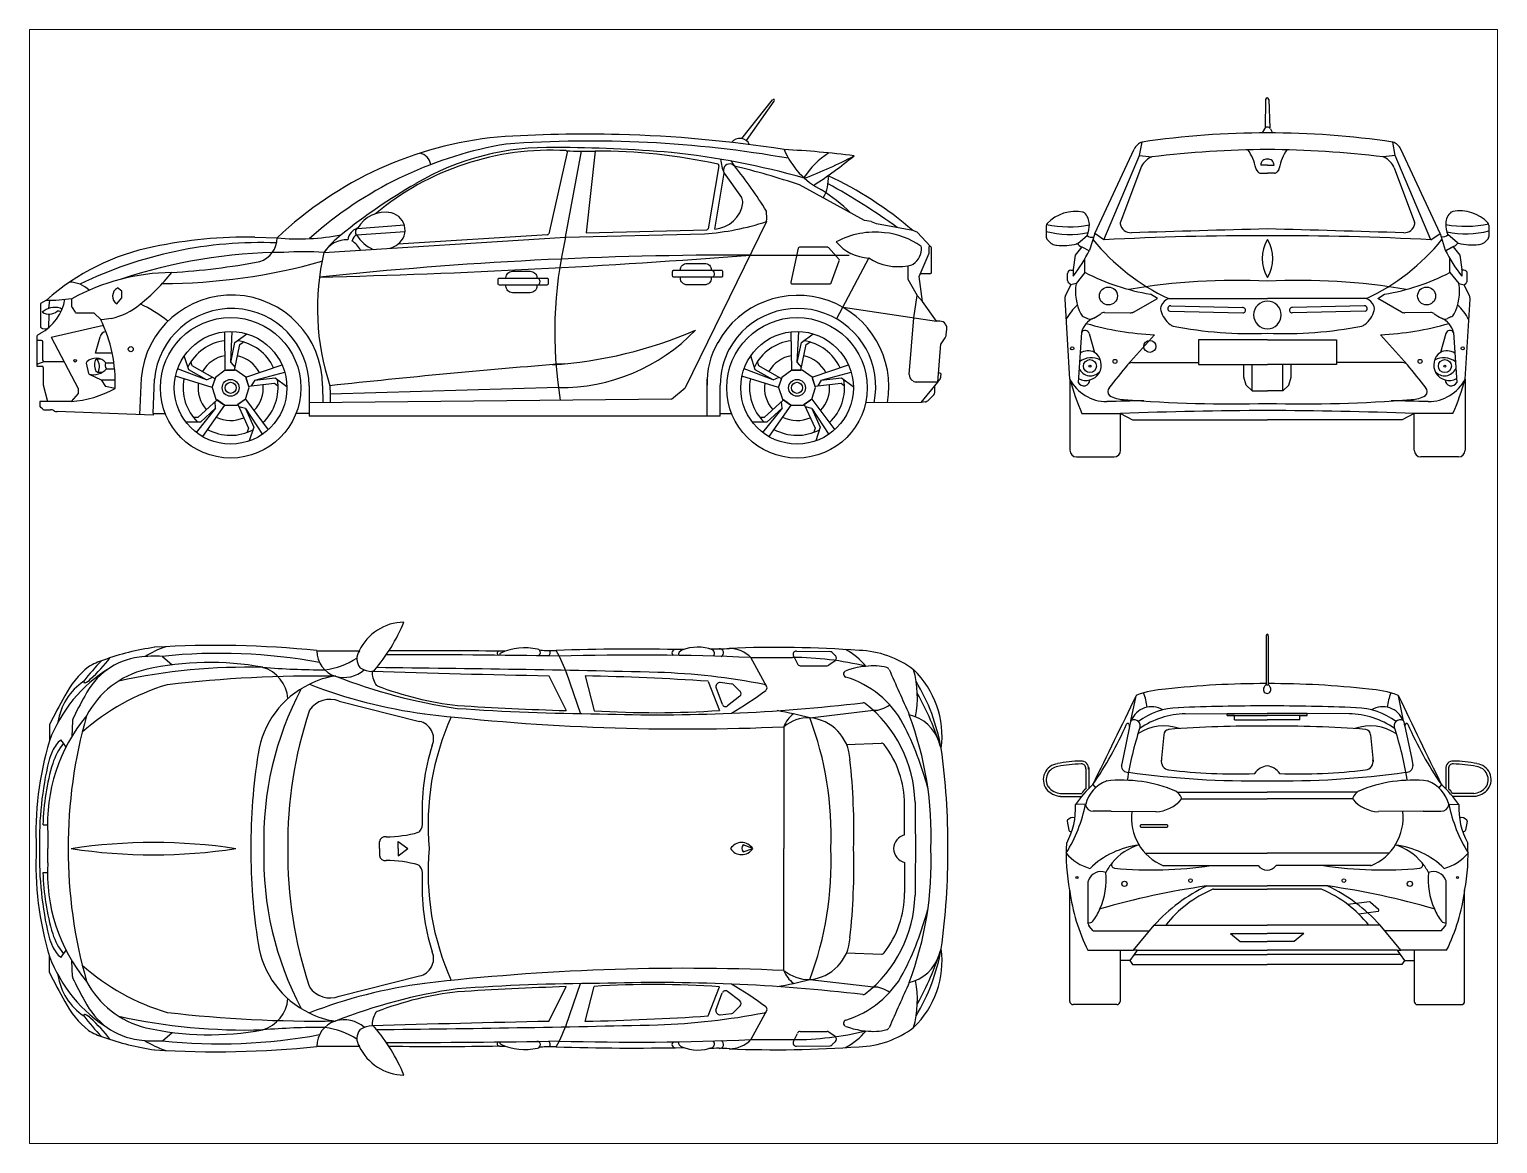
# Paper-space layout 'Układ1' of a CAD drawing. Header units: millimetres. Extents: x 26 to 231, y 20 to 176.
# The model-space entities are those that its viewports show. They can reach past a viewport. Long polylines and large blocks are cut down to what shows.
import ezdxf

# ---------------------------------------------------------------- set-up
doc = ezdxf.new("R2010")
doc.units = ezdxf.units.MM

# ---------------------------------------------------------------- blocks, each defined once
blk = doc.blocks.new('*U1')
for p, q in [((0.016, 0.14), (-0.132, 0.006)), ((0.004, 0.076), (0, 0.126)), ((0.072, 0.098), (0.016, 0.14)), ((0.165, 0.098), (0.222, 0.14)), ((-0.132, 0.006), (-0.164, 0.006)), ((0.004, 0.076), (-0.144, -0.108)), ((0.004, 0.076), (-0.111, -0.029)), ((0.072, 0.098), (0.165, 0.098)), ((-0.111, -0.029), (-0.222, -0.029))]:
    blk.add_line(p, q)
blk.add_lwpolyline([(0.072, 0.098), (-0.096, -0.14)])
blk = doc.blocks.new('*U2')
at = {"color": 0, "linetype": 'ByBlock', "lineweight": -2, "transparency": 16777216}
for p, rotation in [((6.93, 6.53), 215.9999999999999), ((7.201, 6.391), 143.9999999999999), ((6.714, 6.315), 287.9999999999999), ((7.153, 6.09), 71.99999999999994)]:
    blk.add_blockref('*U1', p, dxfattribs=dict(at, rotation=rotation))
blk.add_blockref('*U1', (6.852, 6.043), dxfattribs=at)
blk = doc.blocks.new('*U3')
for p, q in [((0.016, 0.14), (-0.132, 0.006)), ((0.004, 0.076), (0, 0.126)), ((0.072, 0.098), (0.016, 0.14)), ((0.165, 0.098), (0.222, 0.14)), ((-0.132, 0.006), (-0.164, 0.006)), ((0.004, 0.076), (-0.144, -0.108)), ((0.004, 0.076), (-0.111, -0.029)), ((0.072, 0.098), (0.165, 0.098)), ((-0.111, -0.029), (-0.222, -0.029))]:
    blk.add_line(p, q)
blk.add_lwpolyline([(0.072, 0.098), (-0.096, -0.14)])
blk = doc.blocks.new('*U4')
at = {"color": 0, "linetype": 'ByBlock', "lineweight": -2, "transparency": 16777216}
for p, rotation in [((6.93, 6.53), 215.9999999999999), ((7.201, 6.391), 143.9999999999999), ((6.714, 6.315), 287.9999999999999), ((7.153, 6.09), 71.99999999999994)]:
    blk.add_blockref('*U3', p, dxfattribs=dict(at, rotation=rotation))
blk.add_blockref('*U3', (6.852, 6.043), dxfattribs=at)

msp = doc.modelspace()

# ---------------------------------------------------------------- linework, layer by layer
for p, q in [((6.55, 8.17), (6.783, 8.464)), ((6.585, 8.154), (6.796, 8.453)), ((10.531, 8.466), (10.528, 8.247)), ((10.556, 8.466), (10.563, 8.248)), ((10.524, 8.242), (10.507, 8.211)), ((10.568, 8.242), (10.585, 8.211)), ((5.226, 8.075), (5.082, 7.445)), ((5.211, 7.419), (5.331, 8.072)), ((5.436, 8.073), (5.366, 7.452)), ((9.235, 7.448), (9.533, 8.088)), ((9.303, 7.398), (9.574, 8.039)), ((9.574, 8.039), (9.594, 8.142)), ((9.574, 8.039), (9.666, 8.029)), ((11.518, 8.039), (11.426, 8.029)), ((11.518, 8.039), (11.499, 8.142)), ((11.789, 7.398), (11.518, 8.039)), ((11.858, 7.448), (11.559, 8.088)), ((6.376, 7.962), (6.294, 7.482)), ((9.583, 7.946), (9.428, 7.533)), ((10.46, 7.934), (10.473, 7.916)), ((10.546, 7.966), (10.496, 7.966)), ((10.546, 7.966), (10.597, 7.966)), ((10.632, 7.934), (10.62, 7.916)), ((11.51, 7.946), (11.665, 7.533)), ((6.344, 7.481), (6.417, 7.905)), ((6.417, 7.905), (6.547, 7.72)), ((7.484, 7.546), (6.989, 7.816)), ((10.494, 7.905), (10.546, 7.905)), ((10.599, 7.905), (10.546, 7.905)), ((3.629, 7.486), (3.985, 7.512)), ((6.738, 7.537), (6.119, 6.274)), ((7.534, 7.537), (7.484, 7.546)), ((7.574, 7.52), (7.536, 7.536)), ((7.849, 7.47), (7.574, 7.52)), ((8.864, 7.506), (8.864, 7.419)), ((12.229, 7.511), (12.23, 7.424)), ((2.848, 7.42), (3.019, 7.414)), ((3.314, 7.453), (3.263, 7.408)), ((3.373, 7.302), (5.211, 7.419)), ((3.622, 7.436), (3.99, 7.462)), ((5.073, 7.437), (3.936, 7.365)), ((5.211, 7.419), (6.266, 7.444)), ((5.366, 7.452), (6.284, 7.474)), ((7.882, 7.457), (7.849, 7.47)), ((7.984, 7.347), (7.882, 7.457)), ((9.106, 7.374), (9.175, 7.433)), ((9.235, 7.448), (9.194, 7.32)), ((9.303, 7.398), (9.235, 7.448)), ((11.789, 7.398), (11.858, 7.448)), ((11.858, 7.448), (11.898, 7.32)), ((11.988, 7.378), (11.919, 7.437)), ((6.614, 7.283), (7.367, 7.283)), ((6.979, 7.336), (6.922, 7.076)), ((7.2, 7.344), (6.989, 7.344)), ((7.289, 7.25), (7.208, 7.341)), ((7.515, 7.261), (7.27, 6.799)), ((7.899, 7.12), (7.974, 7.298)), ((7.974, 7.298), (7.974, 7.347)), ((7.983, 7.347), (7.974, 7.347)), ((7.993, 7.155), (7.993, 7.337)), ((9.085, 7.283), (9.069, 7.174)), ((9.135, 7.345), (9.085, 7.283)), ((9.135, 7.345), (9.192, 7.315)), ((9.159, 7.151), (9.159, 7.256)), ((11.958, 7.345), (11.901, 7.315)), ((11.96, 7.349), (11.902, 7.319)), ((11.933, 7.151), (11.933, 7.256)), ((11.958, 7.345), (12.008, 7.283)), ((12.008, 7.283), (12.023, 7.174)), ((7.23, 7.071), (7.291, 7.24)), ((7.813, 7.202), (7.813, 7.101)), ((7.988, 7.144), (7.991, 7.149)), ((9.052, 7.168), (9.069, 7.168)), ((9.069, 7.17), (9.069, 7.123)), ((9.159, 7.151), (9.091, 7.068)), ((11.933, 7.151), (12.002, 7.068)), ((12.024, 7.17), (12.024, 7.123)), ((12.04, 7.168), (12.024, 7.168)), ((1.836, 7.008), (1.804, 7.033)), ((6.932, 7.064), (7.221, 7.064)), ((7.813, 7.101), (7.882, 6.975)), ((7.923, 6.93), (7.899, 7.12)), ((7.98, 7.141), (7.908, 7.141)), ((9.011, 6.973), (9.051, 7.058)), ((9.027, 7.089), (9.027, 7.143)), ((9.051, 7.058), (9.037, 7.069)), ((9.091, 7.068), (9.051, 7.058)), ((12.002, 7.068), (12.041, 7.058)), ((12.041, 7.058), (12.056, 7.069)), ((12.081, 6.973), (12.041, 7.058)), ((12.065, 7.089), (12.065, 7.143)), ((1.264, 6.94), (1.218, 6.915)), ((1.282, 6.877), (1.291, 6.94)), ((1.457, 6.89), (1.457, 6.952)), ((1.799, 6.912), (1.838, 6.959)), ((1.838, 6.959), (1.836, 7.008)), ((7.859, 6.807), (7.882, 6.975)), ((7.882, 6.975), (7.923, 6.93)), ((8.03, 6.781), (7.923, 6.93)), ((9.044, 6.341), (9.007, 6.948)), ((9.527, 6.85), (9.709, 6.952)), ((9.709, 6.952), (9.657, 6.986)), ((9.794, 6.952), (10.546, 6.952)), ((11.299, 6.952), (10.546, 6.952)), ((11.384, 6.952), (11.436, 6.986)), ((11.565, 6.85), (11.384, 6.952)), ((12.049, 6.341), (12.086, 6.948)), ((1.218, 6.915), (1.218, 6.736)), ((1.281, 6.834), (1.279, 6.73)), ((1.459, 6.884), (1.483, 6.848)), ((1.491, 6.843), (1.623, 6.843)), ((1.63, 6.84), (1.676, 6.796)), ((7.32, 6.887), (8.03, 6.781)), ((9.151, 6.813), (9.178, 6.801)), ((9.307, 6.846), (9.502, 6.844)), ((9.804, 6.856), (10.359, 6.843)), ((9.811, 6.897), (10.357, 6.885)), ((11.289, 6.856), (10.733, 6.843)), ((11.282, 6.897), (10.736, 6.885)), ((11.786, 6.846), (11.59, 6.844)), ((11.941, 6.813), (11.915, 6.801)), ((1.301, 6.66), (1.697, 6.75)), ((1.684, 6.793), (1.755, 6.803)), ((7.823, 6.376), (7.859, 6.807)), ((8.056, 6.781), (8.03, 6.781)), ((8.102, 6.752), (8.098, 6.757)), ((8.103, 6.676), (8.109, 6.72)), ((1.192, 6.666), (1.191, 6.634)), ((1.226, 6.634), (1.191, 6.634)), ((1.191, 6.634), (1.191, 6.447)), ((1.218, 6.688), (1.197, 6.675)), ((1.236, 6.484), (1.236, 6.624)), ((1.301, 6.66), (1.504, 6.27)), ((1.636, 6.538), (1.672, 6.662)), ((8.04, 6.318), (8.062, 6.608)), ((8.094, 6.654), (8.062, 6.608)), ((9.132, 6.694), (9.108, 6.314)), ((9.191, 6.686), (9.231, 6.543)), ((9.688, 6.677), (9.483, 6.449)), ((11.405, 6.677), (11.61, 6.449)), ((11.902, 6.686), (11.861, 6.543)), ((11.96, 6.694), (11.985, 6.314)), ((1.198, 6.456), (1.246, 6.474)), ((1.246, 6.474), (1.398, 6.474)), ((1.764, 6.538), (1.636, 6.538)), ((1.191, 6.447), (1.191, 6.439)), ((1.191, 6.439), (1.229, 6.439)), ((1.239, 6.429), (1.239, 6.299)), ((1.567, 6.462), (1.584, 6.384)), ((1.59, 6.378), (1.681, 6.334)), ((1.717, 6.465), (1.776, 6.465)), ((1.72, 6.419), (1.782, 6.419)), ((8.056, 6.386), (8.045, 6.387)), ((8.064, 6.363), (8.065, 6.376)), ((9.521, 6.466), (10.021, 6.466)), ((10.367, 6.355), (10.367, 6.452)), ((10.431, 6.25), (10.431, 6.452)), ((10.662, 6.25), (10.662, 6.452)), ((10.725, 6.355), (10.725, 6.452)), ((11.572, 6.466), (11.071, 6.466)), ((1.24, 6.296), (1.273, 6.17)), ((1.504, 6.27), (1.506, 6.23)), ((1.681, 6.334), (1.712, 6.285)), ((1.681, 6.334), (1.787, 6.334)), ((1.786, 6.268), (1.712, 6.285)), ((1.983, 6.348), (1.972, 6.069)), ((2.076, 6.082), (2.085, 6.339)), ((3.26, 6.289), (3.26, 6.059)), ((3.363, 6.289), (3.364, 6.161)), ((3.419, 6.29), (3.42, 6.227)), ((6.016, 6.188), (6.119, 6.274)), ((6.287, 6.059), (6.287, 6.34)), ((6.385, 6.059), (6.385, 6.294)), ((7.852, 6.326), (7.846, 6.33)), ((8.04, 6.318), (7.879, 6.318)), ((7.913, 6.162), (8.04, 6.318)), ((8.018, 6.249), (8.018, 6.292)), ((8.04, 6.318), (8.053, 6.335)), ((9.044, 6.341), (9.044, 5.799)), ((10.383, 6.293), (10.367, 6.355)), ((10.431, 6.25), (10.383, 6.293)), ((10.662, 6.25), (10.709, 6.293)), ((10.709, 6.293), (10.725, 6.355)), ((12.049, 6.341), (12.049, 5.799)), ((1.286, 6.17), (1.215, 6.17)), ((1.215, 6.17), (1.215, 6.133)), ((1.453, 6.17), (1.286, 6.17)), ((1.506, 6.23), (1.453, 6.17)), ((6.016, 6.188), (3.26, 6.16)), ((7.913, 6.162), (7.492, 6.161)), ((7.944, 6.167), (7.913, 6.162)), ((7.97, 6.181), (8.003, 6.213)), ((10.431, 6.25), (10.546, 6.25)), ((10.662, 6.25), (10.546, 6.25)), ((1.237, 6.111), (1.219, 6.126)), ((1.243, 6.108), (1.294, 6.108)), ((2.076, 6.065), (1.345, 6.093)), ((2.076, 6.082), (2.076, 6.082)), ((2.076, 6.082), (2.076, 6.065)), ((2.168, 6.077), (2.076, 6.077)), ((3.26, 6.078), (3.161, 6.078)), ((6.385, 6.059), (3.26, 6.059)), ((6.385, 6.078), (6.473, 6.078)), ((9.136, 6.079), (9.43, 6.079)), ((9.43, 5.799), (9.43, 6.079)), ((9.43, 6.079), (9.521, 6.03)), ((9.521, 6.03), (10.546, 6.03)), ((11.571, 6.03), (10.546, 6.03)), ((11.662, 6.079), (11.571, 6.03)), ((11.956, 6.079), (11.662, 6.079)), ((11.662, 5.799), (11.662, 6.079)), ((9.094, 5.749), (9.38, 5.749)), ((11.999, 5.749), (11.712, 5.749)), ((10.535, 4.39), (10.535, 4.018)), ((10.552, 4.39), (10.552, 4.018)), ((6.966, 4.273), (7.221, 4.269)), ((7.238, 4.262), (7.262, 4.238)), ((2.145, 4.232), (2.219, 4.168)), ((6.741, 4.001), (6.619, 4.224)), ((6.619, 4.224), (6.936, 4.224)), ((6.943, 4.237), (6.973, 4.176)), ((6.995, 4.162), (7.198, 4.162)), ((7.259, 4.2), (7.212, 4.167)), ((5.216, 4.113), (5.325, 3.797)), ((5.36, 4.084), (5.427, 3.819)), ((6.294, 4.043), (6.381, 3.822)), ((6.386, 4.036), (6.473, 4.024)), ((6.353, 4), (6.402, 3.869)), ((6.536, 3.93), (6.441, 3.857)), ((6.487, 4.017), (6.538, 3.967)), ((9.507, 3.742), (9.547, 3.934)), ((11.581, 3.742), (11.541, 3.934)), ((3.49, 3.892), (4.1, 3.739)), ((7.066, 3.767), (7.551, 3.823)), ((9.92, 3.796), (10.24, 3.8)), ((10.24, 3.783), (10.24, 3.8)), ((10.24, 3.8), (10.544, 3.8)), ((10.848, 3.8), (10.544, 3.8)), ((10.848, 3.783), (10.848, 3.8)), ((11.167, 3.796), (10.848, 3.8)), ((1.461, 3.744), (1.457, 3.623)), ((6.87, 3.698), (6.87, 2.772)), ((9.498, 3.699), (9.448, 3.464)), ((9.493, 3.717), (9.497, 3.704)), ((9.506, 3.738), (9.498, 3.702)), ((10.295, 3.783), (10.24, 3.783)), ((10.24, 3.783), (10.544, 3.783)), ((10.295, 3.75), (10.295, 3.783)), ((10.295, 3.75), (10.544, 3.75)), ((10.848, 3.783), (10.544, 3.783)), ((10.792, 3.75), (10.544, 3.75)), ((10.792, 3.75), (10.792, 3.783)), ((10.792, 3.783), (10.848, 3.783)), ((11.582, 3.738), (11.589, 3.702)), ((11.595, 3.717), (11.59, 3.704)), ((11.59, 3.699), (11.64, 3.464)), ((7.346, 3.564), (7.612, 3.573)), ((9.758, 3.636), (9.739, 3.433)), ((11.329, 3.636), (11.349, 3.433)), ((9.448, 3.464), (9.436, 3.406)), ((11.64, 3.464), (11.652, 3.406)), ((9.165, 3.379), (9.165, 3.227)), ((9.187, 3.389), (9.187, 3.227)), ((11.901, 3.389), (11.901, 3.227)), ((11.923, 3.379), (11.923, 3.227)), ((9.219, 3.259), (9.24, 3.235)), ((11.869, 3.259), (11.848, 3.235)), ((8.972, 3.169), (9.135, 3.169)), ((8.974, 3.191), (9.135, 3.191)), ((9.858, 3.202), (10.544, 3.202)), ((9.893, 3.151), (10.544, 3.151)), ((11.23, 3.202), (10.544, 3.202)), ((11.195, 3.151), (10.544, 3.151)), ((12.114, 3.191), (11.953, 3.191)), ((12.115, 3.169), (11.953, 3.169)), ((7.787, 2.876), (7.788, 3.109)), ((9.164, 3.109), (9.087, 3.108)), ((9.358, 3.056), (9.222, 3.056)), ((9.358, 3.056), (9.699, 3.053)), ((11.729, 3.056), (11.389, 3.053)), ((11.729, 3.056), (11.865, 3.056)), ((11.924, 3.109), (12, 3.108)), ((1.238, 2.953), (1.272, 2.953)), ((9.024, 2.98), (9.037, 2.912)), ((12.064, 2.98), (12.051, 2.912)), ((1.274, 2.88), (1.274, 2.772)), ((3.796, 2.772), (3.796, 2.824)), ((3.939, 2.772), (3.939, 2.827)), ((3.939, 2.827), (4.01, 2.772)), ((6.633, 2.772), (6.561, 2.8)), ((1.274, 2.664), (1.274, 2.772)), ((3.796, 2.772), (3.796, 2.719)), ((3.939, 2.772), (3.939, 2.716)), ((3.939, 2.716), (4.01, 2.772)), ((6.56, 2.747), (6.633, 2.772)), ((6.87, 1.846), (6.87, 2.772)), ((9.619, 2.736), (10.544, 2.736)), ((11.468, 2.736), (10.544, 2.736)), ((1.238, 2.591), (1.272, 2.59)), ((7.787, 2.667), (7.788, 2.435)), ((9.756, 2.643), (10.476, 2.643)), ((11.332, 2.643), (10.612, 2.643)), ((9.184, 2.2), (9.184, 2.522)), ((10.083, 2.488), (10.544, 2.488)), ((10.135, 2.463), (10.544, 2.463)), ((11.005, 2.488), (10.544, 2.488)), ((10.953, 2.463), (10.544, 2.463)), ((11.904, 2.2), (11.904, 2.522)), ((9.043, 1.611), (9.043, 2.453)), ((11.321, 2.368), (11.156, 2.347)), ((11.329, 2.365), (11.39, 2.312)), ((12.045, 1.611), (12.045, 2.453)), ((11.387, 2.295), (11.241, 2.274)), ((9.221, 2.148), (9.19, 2.183)), ((9.221, 2.148), (9.65, 2.148)), ((9.528, 2), (9.685, 2.191)), ((9.685, 2.191), (10.544, 2.191)), ((10.265, 2.126), (10.544, 2.126)), ((10.265, 2.126), (10.338, 2.067)), ((11.403, 2.191), (10.544, 2.191)), ((10.823, 2.126), (10.544, 2.126)), ((10.823, 2.126), (10.75, 2.067)), ((11.559, 2), (11.403, 2.191)), ((11.867, 2.148), (11.438, 2.148)), ((11.867, 2.148), (11.898, 2.183)), ((10.338, 2.067), (10.544, 2.067)), ((10.75, 2.067), (10.544, 2.067)), ((1.461, 1.8), (1.457, 1.92)), ((7.346, 1.98), (7.612, 1.97)), ((9.18, 2), (9.528, 2)), ((9.426, 2), (9.426, 1.611)), ((9.5, 1.921), (9.426, 1.921)), ((9.532, 1.968), (9.5, 1.921)), ((9.5, 1.921), (9.52, 1.89)), ((9.555, 2), (9.528, 2)), ((9.555, 2), (9.532, 1.968)), ((9.532, 1.968), (10.544, 1.968)), ((9.555, 2), (10.544, 2)), ((11.533, 2), (10.544, 2)), ((11.556, 1.968), (10.544, 1.968)), ((11.533, 2), (11.559, 2)), ((11.533, 2), (11.556, 1.968)), ((11.556, 1.968), (11.587, 1.921)), ((11.908, 2), (11.559, 2)), ((11.587, 1.921), (11.567, 1.89)), ((11.587, 1.921), (11.661, 1.921)), ((11.661, 2), (11.661, 1.611)), ((3.49, 1.651), (4.1, 1.804)), ((9.52, 1.89), (10.544, 1.89)), ((11.567, 1.89), (10.544, 1.89)), ((5.216, 1.431), (5.325, 1.747)), ((5.36, 1.459), (5.427, 1.724)), ((6.294, 1.5), (6.381, 1.722)), ((6.353, 1.543), (6.402, 1.675)), ((6.536, 1.614), (6.441, 1.687)), ((7.066, 1.777), (7.551, 1.72)), ((6.487, 1.526), (6.538, 1.576)), ((9.401, 1.586), (9.068, 1.586)), ((11.686, 1.586), (12.02, 1.586)), ((6.386, 1.508), (6.473, 1.519)), ((6.741, 1.543), (6.619, 1.32)), ((2.145, 1.311), (2.219, 1.375)), ((6.943, 1.306), (6.973, 1.367)), ((6.995, 1.382), (7.198, 1.382)), ((7.259, 1.343), (7.212, 1.377)), ((6.619, 1.32), (6.936, 1.32)), ((6.966, 1.27), (7.221, 1.274)), ((7.238, 1.282), (7.262, 1.305))]:
    msp.add_line(p, q)
for points in [[(4.757, 7.108), (4.757, 7.11, -0.414214), (4.807, 7.16), (4.942, 7.16, -0.414214), (4.992, 7.11), (4.992, 7.108)], [(6.084, 7.168), (6.084, 7.17, -0.414214), (6.134, 7.22), (6.268, 7.22, -0.414214), (6.318, 7.17), (6.318, 7.168)], [(4.992, 7.055), (4.992, 7.047, -0.414214), (4.942, 6.997), (4.807, 6.997, -0.414214), (4.757, 7.047), (4.757, 7.055)], [(6.318, 7.115), (6.318, 7.107, -0.414214), (6.268, 7.057), (6.134, 7.057, -0.414214), (6.084, 7.107), (6.084, 7.115)]]:
    msp.add_lwpolyline(points, format="xyb")
for points in [[(6.034, 7.168), (6.394, 7.168, -0.414214), (6.404, 7.158), (6.404, 7.125, -0.414214), (6.394, 7.115), (6.034, 7.115, -0.414214), (6.024, 7.125), (6.024, 7.158, -0.414214)], [(4.708, 7.108), (5.068, 7.108, -0.414214), (5.078, 7.098), (5.078, 7.065, -0.414214), (5.068, 7.055), (4.708, 7.055, -0.414214), (4.698, 7.065), (4.698, 7.098, -0.414214)], [(9.59, 2.955), (9.777, 2.955, -0.414214), (9.787, 2.945), (9.787, 2.942, -0.414214), (9.777, 2.932), (9.59, 2.932, -0.414214), (9.58, 2.942), (9.58, 2.945, -0.414214)]]:
    msp.add_lwpolyline(points, format="xyb", close=True)
for points in [[(10.546, 6.638), (10.021, 6.638), (10.021, 6.452), (10.546, 6.452)], [(10.546, 6.638), (11.071, 6.638), (11.071, 6.452), (10.546, 6.452)], [(5.156, 6.276), (3.42, 6.227), (3.421, 6.162)], [(5.084, 4.085), (5.214, 3.821)], [(1.286, 3.713), (1.286, 3.591)], [(1.286, 1.831), (1.286, 1.953)], [(5.084, 1.458), (5.214, 1.723)]]:
    msp.add_lwpolyline(points)
for centre, radius in [((9.337, 6.972), 0.0681), ((11.756, 6.972), 0.0681), ((2.664, 6.274), 0.534), ((2.664, 6.274), 0.428), ((6.97, 6.274), 0.534), ((6.97, 6.274), 0.428), ((1.905, 6.568), 0.0193), ((9.062, 6.574), 0.0124), ((9.652, 6.589), 0.0458), ((12.03, 6.574), 0.0124), ((1.482, 6.48), 0.0099), ((9.197, 6.439), 0.0495), ((9.387, 6.475), 0.015), ((11.706, 6.475), 0.015), ((11.895, 6.439), 0.0495), ((9.197, 6.439), 0.0072), ((11.895, 6.439), 0.0072), ((2.664, 6.274), 0.0639), ((2.664, 6.274), 0.0419), ((6.97, 6.274), 0.0639), ((6.97, 6.274), 0.0419), ((9.098, 2.552), 0.00747), ((9.459, 2.504), 0.0199), ((9.961, 2.529), 0.0136), ((11.127, 2.529), 0.0136), ((11.629, 2.504), 0.0199), ((11.99, 2.552), 0.00747)]:
    msp.add_circle(centre, radius)
for centre, radius, start, end in [((6.79, 8.458), 0.0087, 321.6394, 141.6394), ((10.544, 8.465), 0.0124, 1.9401, 179.2468), ((4.967, 5.366), 2.827, 95.5475, 133.5671), ((5.351, -1.371), 9.573, 88.4012, 93.9367), ((5.394, -0.593), 8.743, 80.0551, 94.1701), ((5.374, -1.45), 9.652, 81.0742, 88.5555), ((6.536, 8.092), 0.0785, 22.3361, 143.7852), ((10.528, 1.89), 6.321, 89.8382, 98.5018), ((10.546, 8.23), 0.025, 29.0919, 150.9081), ((10.564, 1.89), 6.321, 81.4982, 90.1618), ((5.246, 5.197), 2.97, 99.4624, 130.5711), ((5.1, 5.994), 2.086, 86.8434, 129.8046), ((5.08, 6.112), 1.989, 88.3906, 120.4826), ((4.086, 7.958), 0.0997, 7.3981, 81.4047), ((4.759, 8.117), 0.01, 92.928, 99.4624), ((5.16, -1.53), 9.63, 84.9128, 90.1479), ((5.38, 11.572), 3.5, 267.2873, 270.9082), ((5.461, 3.879), 4.194, 77.4969, 90.3445), ((5.356, 1.93), 6.168, 74.2922, 83.8695), ((7.433, 8.318), 0.607, 202.5821, 242.8479), ((6.483, 0.644), 7.451, 82.8996, 87.0094), ((7.565, 7.513), 0.651, 122.957, 146.5964), ((5.908, 10.856), 3.191, 290.4944, 297.9565), ((5.379, 10.475), 3.168, 302.8219, 309.7242), ((9.62, 8.051), 0.0948, 106.2487, 157.1095), ((10.575, 0.706), 7.379, 90.2201, 97.0699), ((10.083, 7.869), 0.381, 11.3014, 34.2006), ((10.518, 0.706), 7.379, 82.9301, 89.7799), ((11.009, 7.869), 0.381, 145.7994, 168.6986), ((11.472, 8.051), 0.0948, 22.8905, 73.7513), ((6.366, 7.964), 0.01, 350.2684, 76.8958), ((6.785, 8.059), 0.4, 186.8461, 202.7467), ((6.458, 7.928), 0.0479, 40.5615, 220.7689), ((6.791, 8.193), 0.377, 211.489, 218.7743), ((4.982, 1.838), 6.306, 71.4494, 76.1229), ((3.59, 5.646), 3.714, 32.0685, 38.5403), ((9.731, 7.883), 0.161, 116.9244, 157.0737), ((9.67, 8.004), 0.025, 97.0699, 116.9244), ((10.481, 7.948), 0.025, 191.3014, 214.2012), ((10.541, 7.967), 0.0456, 83.7211, 180.9925), ((10.551, 7.967), 0.0456, 359.0075, 96.2789), ((10.611, 7.948), 0.025, 325.7988, 348.6986), ((11.423, 8.004), 0.025, 63.0756, 82.9301), ((11.361, 7.883), 0.161, 22.9263, 63.0756), ((6.316, 3.945), 4.483, 120.049, 128.8266), ((6.912, 7.863), 0.296, 330.4803, 4.4649), ((4.889, 3.587), 4.83, 53.95, 61.3395), ((5.996, 5.312), 2.845, 49.3381, 64.8076), ((10.494, 7.93), 0.025, 214.2012, 270), ((10.599, 7.93), 0.025, 270, 325.7988), ((6.495, 7.684), 0.063, 357.2682, 34.1746), ((6.443, 6.642), 1.341, 45.8855, 57.8937), ((3.84, 7.364), 0.244, 79.7807, 149.9544), ((3.856, 7.473), 0.134, 306.1745, 84.8715), ((6.327, 7.714), 0.234, 274.215, 351.9276), ((6.451, 7.574), 0.289, 352.7146, 8.681), ((9.089, 7.311), 0.304, 79.5581, 135.7491), ((9.139, 7.585), 0.025, 51.0478, 79.5581), ((9.065, 7.515), 0.127, 1.0757, 44.8032), ((12.012, 7.523), 0.111, 127.9733, 180.7624), ((11.96, 7.59), 0.025, 99.4697, 127.9733), ((12.005, 7.315), 0.304, 44.4199, 99.4697), ((3.662, 7.384), 0.108, 107.8392, 171.6464), ((3.644, 7.459), 0.0316, 118.1035, 225.5956), ((6.141, 9.328), 1.887, 273.7901, 288.4306), ((6.284, 7.484), 0.01, 271.372, 350.2684), ((7.532, 7.527), 0.01, 66.8609, 80.4282), ((8.889, 7.506), 0.025, 135.7491, 180), ((9.038, 8.374), 0.876, 258.6616, 280.1043), ((8.971, 7.517), 0.221, 337.5836, 0.1641), ((9.451, 7.524), 0.025, 159.4278, 189.0308), ((9.506, 7.533), 0.08, 189.0308, 273.9234), ((31.254, -744.598), 752.365, 91.577171, 91.656028), ((-10.161, -744.598), 752.365, 88.343972, 88.422829), ((11.587, 7.533), 0.08, 266.0766, 350.9692), ((11.641, 7.524), 0.025, 350.9692, 20.5722), ((12.122, 7.522), 0.221, 180.0049, 202.5854), ((12.053, 8.378), 0.876, 260.0647, 281.5074), ((12.204, 7.511), 0.025, 0.169, 44.4199), ((2.892, 4.235), 3.143, 87.7763, 115.9163), ((2.81, 3.746), 3.674, 89.4068, 101.475), ((2.826, 7.416), 0.192, 288.2659, 359.3687), ((3.183, 9.038), 1.632, 264.2228, 281.3778), ((3.888, 6.935), 0.632, 127.3273, 144.4993), ((3.546, 7.198), 0.201, 87.2591, 148.8735), ((3.656, 7.373), 0.0717, 118.0903, 164.3778), ((3.469, 7.218), 0.21, 29.1471, 56.0147), ((3.858, 7.581), 0.277, 211.503, 246.6887), ((5.072, 7.447), 0.01, 273.6364, 347.0907), ((8.351, 6.696), 3.223, 167.0279, 189.2131), ((7.561, 6.832), 0.625, 83.1503, 117.9627), ((7.531, 7.602), 0.342, 219.6245, 267.3211), ((7.587, 6.904), 0.551, 54.0118, 84.9735), ((9.039, 8.125), 0.685, 255.2001, 282.1457), ((8.889, 7.419), 0.025, 180, 216.6621), ((8.97, 7.479), 0.126, 216.6621, 255.396), ((8.987, 7.802), 0.447, 264.2919, 284.1083), ((9.089, 7.393), 0.025, 284.1083, 310.2738), ((9.155, 7.407), 0.0651, 214.0253, 251.8571), ((9.215, 7.48), 0.0619, 229.8011, 279.5662), ((10.497, 8.442), 1.648, 219.1837, 244.7214), ((10.475, -14.473), 21.903, 89.8136, 93.0661), ((10.788, 7.257), 0.282, 149.0214, 210.9786), ((10.618, -14.473), 21.903, 86.9339, 90.1864), ((10.305, 7.257), 0.282, 329.0214, 30.9786), ((10.595, 8.442), 1.648, 295.2786, 320.8163), ((11.878, 7.484), 0.0619, 260.6028, 310.3679), ((12.053, 8.129), 0.685, 258.0233, 284.9689), ((11.939, 7.411), 0.0651, 288.3119, 326.1437), ((12.005, 7.397), 0.025, 229.8952, 256.0607), ((12.106, 7.807), 0.447, 256.0607, 275.8771), ((12.124, 7.484), 0.126, 284.773, 323.5069), ((12.205, 7.424), 0.025, 323.5069, 0.169), ((2.424, 5.636), 1.745, 101.4205, 131.6691), ((3.08, 3.359), 3.944, 90.1733, 108.5668), ((3.212, 4.993), 2.315, 86.011, 93.5764), ((5.184, 6.876), 1.86, 166.7457, 198.3666), ((6.532, -23.174), 30.457, 89.8461, 96.0166), ((1.788, 69.47), 62.374, 271.4254, 274.43735), ((3.811, 7.534), 0.21, 288.0496, 306.3235), ((6.989, 7.334), 0.01, 90, 167.6731), ((7.2, 7.334), 0.01, 41.6579, 90), ((7.737, 7.597), 0.402, 236.5675, 280.8738), ((7.775, 7.332), 0.141, 303.2414, 4.1815), ((7.905, 7.342), 0.01, 4.1815, 54.0118), ((7.983, 7.337), 0.01, 0, 90), ((8.945, 7.382), 0.025, 255.396, 264.2919), ((8.123, 7.865), 1.202, 321.8891, 333.032), ((12.969, 7.865), 1.202, 206.968, 218.1109), ((12.149, 7.387), 0.025, 275.8771, 284.773), ((2.23, 5.548), 1.602, 90.5032, 118.8132), ((1.027, 8.1), 1.522, 308.5861, 321.385), ((2.126, 11.616), 4.55, 270.2388, 285.7181), ((1.936, 12.129), 4.986, 273.2087, 280.9868), ((6.317, 7.141), 0.0263, 273.4284, 93.4284), ((7.282, 7.243), 0.01, 340.2816, 41.6579), ((7.803, 7.3), 0.0989, 275.6727, 299.6947), ((7.98, 7.151), 0.01, 270, 321.0395), ((7.983, 7.155), 0.01, 321.0395, 0), ((9.052, 7.143), 0.025, 90, 180), ((9.094, 7.17), 0.025, 171.6961, 180), ((9.9, 8.555), 1.587, 242.1995, 261.2012), ((11.193, 8.555), 1.587, 278.7988, 297.8005), ((11.999, 7.17), 0.025, 0, 8.3039), ((12.04, 7.143), 0.025, 0, 90), ((1.43, 6.839), 0.239, 47.9788, 88.077), ((1.837, 6.971), 0.0701, 118.2707, 237.0981), ((4.99, 7.081), 0.0263, 273.9287, 86.0713), ((6.932, 7.074), 0.01, 167.6731, 270), ((7.221, 7.074), 0.01, 270, 340.2816), ((9.052, 7.089), 0.025, 180, 230.9653), ((9.468, 7.008), 0.382, 171.0985, 206.8856), ((10.308, 2.317), 4.774, 87.1341, 99.8457), ((10.785, 2.317), 4.774, 80.1543, 92.8659), ((11.624, 7.008), 0.382, 333.1144, 8.9015), ((12.04, 7.089), 0.025, 309.0347, 0), ((1.04, 7.014), 0.371, 298.6317, 349.5394), ((1.27, 8.384), 1.444, 269.7435, 277.4336), ((2.672, 6.288), 0.691, 0.1371, 174.9666), ((6.975, 6.284), 0.693, 349.7965, 151.2708), ((9.056, 6.952), 0.05, 154.8663, 183.5124), ((9.843, 6.846), 0.117, 114.8442, 153.658), ((10.546, 6.828), 0.105, 90, 270), ((10.546, 6.828), 0.105, 270, 90), ((11.25, 6.846), 0.117, 26.342, 65.1558), ((12.036, 6.952), 0.05, 356.4876, 25.1337), ((1.328, 6.743), 0.142, 73.6382, 132.4092), ((1.284, 6.934), 0.1, 239.3324, 308.587), ((1.356, 6.835), 0.0226, 40.5791, 114.1282), ((1.328, 6.812), 0.0788, 47.2248, 59.3261), ((1.467, 6.89), 0.01, 179.5845, 213.7994), ((1.491, 6.853), 0.01, 213.7994, 270), ((1.623, 6.833), 0.01, 45.6682, 90), ((1.65, 7.297), 0.506, 281.9766, 310.1224), ((1.504, 5.902), 1.114, 52.149, 64.9591), ((2.672, 6.288), 0.589, 0.1371, 174.9666), ((6.975, 6.284), 0.593, 348.0386, 151.2708), ((9.411, 6.575), 0.452, 133.3799, 151.0113), ((9.172, 6.858), 0.05, 206.8856, 245.6072), ((8.35, 8.256), 1.696, 301.057, 303.2257), ((9.306, 6.796), 0.05, 89.3422, 123.2257), ((9.503, 6.894), 0.05, 269.3422, 299.2384), ((9.783, 6.876), 0.05, 153.658, 196.6176), ((9.941, 6.923), 0.215, 196.6176, 230.9542), ((9.809, 6.876), 0.0209, 84.4738, 255.7705), ((10.358, 6.864), 0.0209, 272.2776, 93.5652), ((10.734, 6.864), 0.0209, 86.4348, 267.7224), ((11.284, 6.876), 0.0209, 284.2295, 95.5262), ((11.152, 6.923), 0.215, 309.0458, 343.3824), ((11.31, 6.876), 0.05, 343.3824, 26.342), ((11.59, 6.894), 0.05, 240.7616, 270.6578), ((11.786, 6.796), 0.05, 56.7743, 90.6578), ((12.743, 8.256), 1.696, 236.7743, 238.943), ((11.92, 6.858), 0.05, 294.3928, 333.1144), ((11.681, 6.575), 0.452, 28.9887, 46.6201), ((1.252, 6.772), 0.0499, 226.4501, 311.0459), ((1.714, 6.656), 0.0427, 85.5925, 171.9124), ((1.683, 6.803), 0.01, 225.6682, 277.9368), ((0.677, 6.312), 1.11, 357.7394, 25.8478), ((4.888, 9.764), 3.322, 273.8311, 293.2216), ((5.174, 7.694), 1.418, 269.2613, 316.1778), ((8.056, 6.731), 0.05, 31.1102, 90), ((8.059, 6.726), 0.05, 353.0615, 31.1102), ((9.289, 6.656), 0.161, 113.514, 166.3107), ((9.16, 6.678), 0.032, 15.1147, 149.7345), ((9.792, 8.927), 2.252, 253.9135, 267.3547), ((9.199, 6.846), 0.05, 245.6072, 301.057), ((9.839, 6.793), 0.05, 227.4164, 258.8509), ((10.42, 9.742), 3.056, 258.8509, 272.3607), ((10.672, 9.742), 3.056, 267.6393, 281.1491), ((11.253, 6.793), 0.05, 281.1491, 312.5836), ((11.301, 8.927), 2.252, 272.6453, 286.0865), ((11.894, 6.846), 0.05, 238.943, 294.3928), ((11.804, 6.656), 0.161, 13.6893, 66.486), ((11.933, 6.678), 0.032, 30.2655, 164.8853), ((1.202, 6.666), 0.01, 122.1513, 178.8741), ((1.226, 6.624), 0.01, 0, 90), ((2.664, 6.274), 0.361, 96.9432, 154.0638), ((2.664, 6.274), 0.361, 24.9432, 82.0638), ((6.887, 6.317), 0.601, 149.9594, 182.2577), ((6.97, 6.274), 0.361, 96.9432, 154.0638), ((6.97, 6.274), 0.361, 24.9432, 82.0638), ((8.054, 6.682), 0.05, 324.8136, 353.0615), ((1.246, 6.484), 0.01, 180, 270), ((1.64, 6.397), 0.102, 41.6021, 133.3869), ((1.745, 6.452), 0.116, 164.5504, 208.5741), ((1.644, 6.48), 0.01, 107.864, 164.5504), ((1.664, 6.418), 0.075, 79.272, 107.864), ((1.576, 6.434), 0.0911, 333.2857, 39.2264), ((2.664, 6.274), 0.248, 99.7589, 149.7685), ((2.664, 6.274), 0.248, 27.7589, 77.7685), ((7.011, 6.282), 0.626, 152.6233, 178.8786), ((6.97, 6.274), 0.248, 99.7589, 149.7685), ((6.97, 6.274), 0.248, 27.7589, 77.7685), ((9.166, 6.447), 0.117, 241.5044, 55.6657), ((9.207, 6.351), 0.151, 62.9413, 126.5231), ((9.181, 6.441), 0.114, 63.9008, 121.036), ((11.927, 6.447), 0.117, 124.3343, 298.4956), ((11.885, 6.351), 0.151, 53.4769, 117.0587), ((11.911, 6.441), 0.114, 58.964, 116.0992), ((1.201, 6.447), 0.01, 110.0777, 180), ((1.229, 6.429), 0.01, 0, 90), ((1.577, 6.464), 0.01, 133.3869, 192.5711), ((1.594, 6.387), 0.01, 195.9584, 244.6351), ((1.623, 6.5), 0.126, 253.6475, 320.1187), ((1.651, 6.404), 0.01, 221.9196, 263.1898), ((1.67, 6.56), 0.168, 263.1898, 277.3031), ((1.747, 6.444), 0.0366, 145.7485, 223.0865), ((10.204, -56.248), 62.905, 94.56381, 96.19259), ((7.873, 6.372), 0.05, 175.1798, 237.6644), ((8.014, 6.366), 0.05, 321.037, 355.5628), ((8.055, 6.376), 0.01, 355.5628, 85.5628), ((9.2, 6.459), 0.0935, 203.9519, 319.9946), ((13.131, 3.37), 4.774, 139.8452, 142.5601), ((9.521, 6.416), 0.05, 90, 139.8452), ((11.572, 6.416), 0.05, 40.1548, 90), ((7.961, 3.37), 4.774, 37.4399, 40.1548), ((11.892, 6.459), 0.0935, 220.0054, 336.0481), ((1.249, 6.299), 0.01, 180, 200.1541), ((1.249, 6.299), 0.01, 180, 194.9982), ((1.391, 6.996), 0.828, 274.2325, 298.469), ((2.664, 6.274), 0.361, 168.9432, 226.0638), ((2.664, 6.274), 0.248, 171.7589, 221.7685), ((2.664, 6.274), 0.248, 315.7589, 5.7685), ((2.664, 6.274), 0.361, 312.9432, 10.0638), ((6.385, 6.345), 0.0001, 171.9842, 180), ((6.97, 6.274), 0.361, 168.9432, 226.0638), ((6.97, 6.274), 0.248, 171.7589, 221.7685), ((6.97, 6.274), 0.248, 315.7589, 5.7685), ((6.97, 6.274), 0.361, 312.9555, 10.0078), ((7.879, 6.368), 0.05, 237.6644, 270), ((10.924, 6.857), 1.95, 195.3666, 203.5268), ((9.327, 6.488), 0.319, 207.5696, 269.7003), ((9.15, 6.335), 0.0464, 205.6945, 359.69), ((9.38, 6.246), 0.0473, 138.8422, 221.1578), ((11.712, 6.246), 0.0473, 318.8422, 41.1578), ((11.766, 6.488), 0.319, 270.2997, 332.4304), ((11.943, 6.335), 0.0464, 180.31, 334.3055), ((10.168, 6.857), 1.95, 336.4732, 344.6334), ((7.935, 6.216), 0.05, 279.7487, 314.2682), ((7.968, 6.249), 0.05, 314.2682, 359.9108), ((9.7, -6.119), 12.294, 90.4405, 91.7485), ((9.465, 6.442), 0.257, 242.13, 267.3068), ((10.286, 16.663), 10.511, 265.4515, 271.4164), ((10.806, 16.663), 10.511, 268.5836, 274.5485), ((11.393, -6.119), 12.294, 88.2515, 89.5595), ((11.628, 6.442), 0.257, 272.6932, 297.87), ((1.225, 6.133), 0.01, 180, 229.9165), ((1.243, 6.118), 0.01, 229.9165, 270), ((1.294, 6.058), 0.05, 57.9017, 90), ((1.347, 6.143), 0.05, 237.9017, 267.7742), ((2.664, 6.274), 0.248, 243.7589, 293.7685), ((6.97, 6.274), 0.248, 243.7589, 293.7685), ((10.548, -21.478), 27.579, 90.0042, 92.3234), ((10.544, -21.478), 27.579, 87.6766, 89.9958), ((2.664, 6.274), 0.361, 240.9432, 298.0638), ((6.97, 6.274), 0.361, 240.9432, 298.0638), ((9.094, 5.799), 0.05, 180, 270), ((9.38, 5.799), 0.05, 270, 0), ((11.712, 5.799), 0.05, 180, 270), ((11.999, 5.799), 0.05, 270, 0), ((3.986, 4.112), 0.381, 90.7664, 154.6388), ((2.792, 4.971), 1.281, 318.8763, 338.0941), ((10.546, 4.391), 0.0106, 101.4346, 184.4675), ((10.542, 4.391), 0.0106, 355.5325, 78.5654), ((2.36, 2.376), 1.945, 98.0874, 109.9454), ((2.455, 3.49), 0.864, 109.2313, 120.9023), ((2.548, -3.344), 7.66, 84.2118, 93.4494), ((2.582, 0.106), 4.15, 79.4709, 96.0463), ((3.518, 4.272), 0.198, 178.8423, 253.7508), ((3.504, 12.289), 8.015, 268.6871, 270.9877), ((3.73, 4.215), 0.106, 145.527, 218.2939), ((4.065, -52.19), 56.435, 88.8855, 90.2204), ((4.213, -23.68), 27.956, 88.9848, 90.709), ((4.707, 4.256), 0.016, 85.0032, 244.6836), ((4.729, 4.04), 0.233, 84.814, 94.9685), ((4.728, 4.243), 0.0182, 120.8248, 186.09), ((4.901, 3.86), 0.438, 77.3338, 114.5691), ((4.994, 4.263), 0.0253, 266.2907, 84.5097), ((5.071, 4.741), 0.463, 262.4541, 268.7447), ((5.105, 5.954), 1.677, 268.4986, 271.1322), ((5.066, 4.26), 0.0277, 300.3177, 40.446), ((5.736, -15.079), 19.367, 88.9059, 91.7695), ((4.321, 3.793), 0.95, 18.3143, 30.6749), ((5.745, -16.115), 20.358, 87.5395, 91.6402), ((6.044, 4.26), 0.0246, 88.7346, 232.4055), ((6.108, 4.24), 0.0419, 108.6811, 179.3996), ((6.217, 3.975), 0.328, 70.1819, 111.7903), ((6.369, 5.448), 1.158, 266.5624, 274.2839), ((6.311, 4.257), 0.0314, 313.4208, 57.3501), ((6.381, 4.26), 0.0306, 295.4936, 96.744), ((6.812, -4.163), 8.464, 85.7354, 92.4166), ((6.45, 4.053), 0.241, 45.2679, 88.7666), ((6.965, 4.248), 0.025, 89.0539, 206.0653), ((7.22, 4.244), 0.025, 45.0244, 89.0539), ((7.087, 3.818), 0.53, 39.7448, 61.7357), ((7.421, 3.557), 0.721, 52.8629, 88.3583), ((2.325, 3.197), 1.111, 121.7292, 159.2198), ((1.999, 3.63), 0.667, 128.43, 153.0329), ((2.79, 3.102), 1.559, 135.2145, 142.8367), ((2.036, 3.697), 0.534, 97.3382, 153.9984), ((2.182, 3.462), 0.691, 103.581, 152.5011), ((1.811, 3.798), 0.421, 105.74, 122.6429), ((0.837, 4.907), 1.139, 312.055, 322.9721), ((2.784, -0.405), 4.555, 88.4407, 102.3043), ((2.085, 3.302), 0.932, 86.3274, 97.1853), ((2.503, 1.957), 2.23, 79.5192, 102.5027), ((2.83, 3.89), 0.271, 4.7924, 73.1607), ((3.376, 10.008), 5.877, 265.4385, 270.0413), ((3.302, 4.716), 0.591, 277.5467, 302.9186), ((3.526, 4.308), 0.235, 254.2626, 310.8662), ((3.666, 4.165), 0.025, 218.2939, 240.0841), ((3.741, 4.294), 0.175, 240.0841, 269.2805), ((2.35, -144.417), 148.571, 88.62638, 89.45097), ((6.944, 1.935), 2.289, 76.0974, 90.2098), ((6.995, 4.187), 0.025, 206.0653, 270), ((7.198, 4.187), 0.025, 270, 305.9291), ((7.244, 4.221), 0.025, 305.9291, 45.0244), ((7.55, 3.556), 0.604, 87.7105, 110.3445), ((7.55, 3.756), 0.405, 75.3975, 98.0213), ((7.646, 4.123), 0.025, 23.7866, 75.3975), ((50.703, 23.102), 47.028, 203.7866, 204.2463), ((7.099, 3.921), 0.786, 349.169, 15.5398), ((7.361, 3.622), 0.711, 352.934, 45.833), ((1.802, 3.665), 0.456, 123.9172, 171.4779), ((1.555, 4.04), 0.00786, 150.2034, 301.0695), ((1.521, 4.13), 0.104, 291.0633, 318.4897), ((3.314, -5.676), 9.759, 89.1263, 96.6425), ((3.558, 3.395), 0.691, 115.3669, 171.8467), ((3.517, 3.552), 0.533, 95.8709, 118.6062), ((4.662, 7.665), 3.904, 248.9934, 262.3047), ((4.99, 7.983), 4.189, 248.6131, 261.6971), ((3.739, 4.145), 0.025, 269.2805, 318.8763), ((3.923, 4.118), 0.184, 179.3645, 211.7853), ((6.957, 103.084), 99.016, 268.13727, 268.91648), ((3.787, 4.034), 0.025, 211.7853, 248.651), ((4.886, -17.435), 21.525, 86.2477, 88.7384), ((5.742, -1.02), 5.134, 78.9997, 88.1067), ((6.386, 4.003), 0.0325, 89.6764, 185.4527), ((6.47, 4), 0.025, 45.352, 82.6283), ((6.717, 3.995), 0.025, 306.9103, 78.9997), ((7.348, 4.099), 0.025, 110.3445, 253.0281), ((7.124, 3.364), 0.744, 28.479, 73.0281), ((6.605, 3.277), 1.483, 10.0041, 31.1263), ((10.525, -2.737), 6.763, 89.9112, 96.4039), ((10.563, -2.737), 6.763, 83.5961, 90.0888), ((5.594, 1.541), 4.824, 150.2817, 153.2503), ((3.715, 2.689), 2.491, 150.0889, 154.7021), ((2.677, 2.368), 1.722, 106.7557, 131.4806), ((2.188, 3.993), 0.025, 96.6425, 106.7557), ((5.347, 2.844), 2.431, 151.9615, 181.7137), ((4.653, 6.249), 2.404, 248.651, 263.7073), ((5.023, 6.249), 2.845, 300.6054, 306.9103), ((6.52, 3.95), 0.025, 307.862, 45.352), ((5.986, 2.88), 2.18, 17.4692, 29.5003), ((-32.801, 24.09), 46.9, 333.6298, 334.5468), ((9.556, 3.929), 0.01, 110.6086, 154.5468), ((9.803, 3.272), 0.712, 92.5952, 110.6086), ((9.214, 3.804), 0.419, 5.708, 21.2691), ((10.545, 3.982), 0.0304, 144.8991, 267.3217), ((10.572, 3.972), 0.0587, 128.4938, 151.3882), ((10.548, 4.044), 0.0288, 244.5549, 262.2103), ((10.54, 4.044), 0.0288, 277.7897, 295.4451), ((10.542, 3.982), 0.0304, 272.6783, 35.1009), ((10.516, 3.972), 0.0587, 28.6118, 51.5062), ((11.285, 3.272), 0.712, 69.3914, 87.4048), ((11.874, 3.804), 0.419, 158.7309, 174.292), ((11.532, 3.929), 0.01, 25.4532, 69.3914), ((53.889, 24.09), 46.9, 205.4532, 206.3702), ((6.324, 2.804), 3.226, 161.6967, 180.5796), ((3.285, 3.81), 0.025, 146.5793, 161.6967), ((3.419, 3.719), 0.187, 67.659, 146.158), ((6.113, 20.716), 17.035, 263.344, 272.5468), ((4.389, 3.862), 0.025, 261.6971, 265.8081), ((5.501, 19.035), 15.238, 265.8081, 269.8801), ((6.144, 31.97), 28.165, 266.4297, 268.1086), ((5.885, 11.251), 7.446, 266.4739, 273.8211), ((5.909, 17.197), 13.408, 268.1205, 276.6904), ((6.426, 3.876), 0.025, 197.8697, 307.862), ((6.127, 0.021), 3.862, 75.9228, 79.6716), ((7.057, 3.635), 0.197, 125.3675, 161.464), ((7.474, 3.856), 0.025, 52.1392, 96.6904), ((6.887, 3.101), 0.98, 1.4099, 52.1392), ((7.555, 4.008), 0.185, 268.7225, 309.5362), ((9.666, 3.683), 0.167, 59.3401, 158.1319), ((9.879, 3.313), 0.529, 91.1261, 126.4668), ((9.932, 3.165), 0.631, 91.0482, 124.4519), ((10.494, -10.895), 14.751, 89.8077, 92.4309), ((10.593, -10.895), 14.751, 87.5691, 90.1923), ((11.156, 3.165), 0.631, 55.5481, 88.9518), ((11.209, 3.313), 0.529, 53.5332, 88.8739), ((11.422, 3.683), 0.167, 21.8681, 120.6599), ((2.551, 2.961), 1.279, 140.123, 183.624), ((5.084, 2.779), 3.655, 164.0865, 180.109), ((1.486, 3.743), 0.025, 154.7021, 178.3846), ((4.072, 3.607), 0.135, 337.986, 78.1465), ((6.145, 2.956), 1.98, 155.6151, 185.3328), ((7.059, 3.477), 0.29, 88.5971, 130.4782), ((4.722, 2.879), 2.507, 357.5572, 20.7521), ((7.038, 3.433), 0.335, 2.7529, 85.244), ((5.551, 2.584), 2.499, 15.0327, 27.0041), ((7.751, 3.481), 0.316, 18.2075, 76.9023), ((5.385, 2.87), 2.605, 357.8361, 20.6544), ((6.984, 4.804), 2.717, 325.3232, 336.4187), ((9.484, 3.714), 0.01, 19.5594, 156.4187), ((11.923, 2.91), 2.473, 161.7402, 171.1365), ((9.488, 3.701), 0.01, 348.0457, 19.5594), ((9.516, 3.736), 0.01, 119.631, 168.0655), ((9.534, 3.705), 0.0458, 334.2171, 119.631), ((9.759, 3.344), 0.36, 70.7608, 123.3894), ((10.454, -4.899), 8.602, 89.4045, 94.3952), ((10.633, -4.899), 8.602, 85.6048, 90.5955), ((11.328, 3.344), 0.36, 56.6106, 109.2392), ((11.554, 3.705), 0.0458, 60.369, 205.7829), ((9.165, 2.91), 2.473, 8.8635, 18.2598), ((11.572, 3.736), 0.01, 11.9345, 60.369), ((11.6, 3.701), 0.01, 160.4406, 191.9543), ((11.604, 3.714), 0.01, 23.5813, 160.4406), ((14.103, 4.804), 2.717, 203.5813, 214.6768), ((3.67, 2.885), 2.486, 163.505, 182.6136), ((1.509, 3.431), 0.215, 128.9606, 157.3478), ((1.73, 3.292), 0.437, 140.1536, 163.0601), ((1.127, 3.381), 0.329, 29.5799, 41.5762), ((7.613, 3.548), 0.025, 38.6413, 92.0768), ((9.8, 3.636), 0.0418, 96.6971, 179.3619), ((11.288, 3.636), 0.0418, 0.6381, 83.3029), ((1.671, 3.335), 0.403, 153.6173, 165.2357), ((7.206, 2.796), 4.388, 170.8525, 180.3159), ((5.816, 3.05), 1.697, 162.6244, 182.5673), ((7.033, 3.104), 0.755, 0.3423, 37.4673), ((2.789, 2.796), 5.328, 359.7426, 7.967), ((3.939, 2.819), 2.729, 166.8793, 180.9831), ((3.052, 2.905), 1.815, 163.5238, 178.4722), ((2.453, 2.909), 4.949, 358.407, 6.2645), ((8.964, 3.296), 0.122, 96.871, 214.8694), ((8.964, 3.296), 0.1, 96.0074, 214.8459), ((9.158, 2.352), 1.086, 91.6443, 101.1084), ((9.159, 2.347), 1.069, 91.6127, 101.0992), ((9.132, 3.382), 0.0551, 354.455, 94.5709), ((9.132, 3.382), 0.0335, 354.455, 94.5709), ((9.445, 3.403), 0.01, 168.0457, 179.9425), ((9.487, 3.403), 0.0516, 179.9425, 273.332), ((10.426, 10.031), 6.744, 262.0259, 271.0036), ((9.803, 3.434), 0.064, 168.1762, 263.2354), ((10.298, 7.57), 4.23, 263.171, 272.0448), ((10.557, 3.271), 0.13, 95.8947, 146.4041), ((10.531, 3.271), 0.13, 33.5959, 84.1053), ((10.662, 10.031), 6.744, 268.9964, 277.9741), ((10.789, 7.57), 4.23, 267.9552, 276.829), ((11.285, 3.434), 0.064, 276.7646, 11.8238), ((11.601, 3.403), 0.0516, 266.668, 0.0575), ((11.642, 3.403), 0.01, 0.0575, 11.9543), ((11.956, 3.382), 0.0551, 85.4291, 185.545), ((11.956, 3.382), 0.0335, 85.4291, 185.545), ((11.929, 2.347), 1.069, 78.9008, 88.3873), ((11.929, 2.352), 1.086, 78.8916, 88.3557), ((12.124, 3.296), 0.1, 325.1541, 83.9926), ((12.124, 3.296), 0.122, 325.1306, 83.129), ((8.983, 3.322), 0.131, 218.5146, 265.9586), ((9.924, 2.513), 1.027, 133.4204, 144.6135), ((9.415, 3.044), 0.259, 111.5327, 165.4062), ((9.323, 3.276), 0.01, 96.3412, 111.5327), ((9.439, 2.236), 1.056, 67.1968, 96.3412), ((11.649, 2.236), 1.056, 83.6588, 112.8032), ((11.765, 3.276), 0.01, 68.4673, 83.6588), ((11.673, 3.044), 0.259, 14.5938, 68.4673), ((11.163, 2.513), 1.027, 35.3865, 46.5796), ((12.105, 3.322), 0.131, 274.0414, 321.4854), ((59.887, 3.374), 52.02, 180.2737, 180.6635), ((8.983, 3.322), 0.153, 218.5146, 265.9586), ((9.233, 3.139), 0.111, 127.9422, 152.3019), ((9.688, 3.317), 0.265, 272.2441, 319.771), ((9.773, 3.103), 0.131, 83.5654, 84.2938), ((9.844, 3.2), 0.01, 53.7611, 67.1968), ((9.773, 3.103), 0.131, 24.279, 53.7611), ((9.883, 3.153), 0.01, 319.771, 24.279), ((11.205, 3.153), 0.01, 155.721, 220.229), ((11.315, 3.103), 0.131, 126.2389, 155.721), ((11.399, 3.317), 0.265, 220.229, 267.7559), ((11.243, 3.2), 0.01, 112.8032, 126.2389), ((11.315, 3.103), 0.131, 95.7062, 96.4346), ((11.854, 3.139), 0.111, 27.6981, 52.0578), ((12.105, 3.322), 0.153, 274.0414, 321.4854), ((8.013, 3.351), 1.176, 328.6227, 348.1486), ((8.521, 3.084), 0.567, 331.5839, 2.3452), ((9.173, 3.107), 0.01, 165.4062, 187.7665), ((9.22, 3.113), 0.0575, 187.7665, 272.103), ((9.904, 3.006), 0.393, 172.9842, 247.8329), ((11.184, 3.006), 0.393, 292.1671, 7.0158), ((11.867, 3.113), 0.0575, 267.897, 352.2335), ((11.914, 3.107), 0.01, 352.2335, 14.5938), ((13.075, 3.351), 1.176, 191.8514, 211.3773), ((12.567, 3.084), 0.567, 177.6548, 208.4161), ((4.084, 2.921), 0.025, 285.9143, 319.1553), ((4.026, 2.962), 0.0965, 323.5797, 7.3099), ((9.034, 2.982), 0.01, 140.7698, 190.8155), ((9.069, 2.953), 0.0553, 75.6596, 140.7698), ((9.047, 2.914), 0.01, 190.8155, 240.8612), ((9.069, 2.953), 0.0553, 240.8612, 257.483), ((12.019, 2.953), 0.0553, 39.2302, 104.3404), ((12.019, 2.953), 0.0553, 282.517, 299.1388), ((12.041, 2.914), 0.01, 299.1388, 349.1845), ((12.054, 2.982), 0.01, 349.1845, 39.2302), ((2.078, -1.401), 4.219, 81.4673, 98.5327), ((3.842, 2.816), 0.0468, 83.0799, 170.5355), ((3.85, 3.741), 0.879, 269.7996, 285.9143), ((6.549, 2.717), 0.101, 33.0634, 146.9366), ((6.587, 2.773), 0.0377, 133.9222, 223.1621), ((7.817, 2.765), 0.115, 105.0033, 176.7362), ((10.441, 2.724), 1.425, 176.3606, 190.9501), ((9.65, 2.152), 0.652, 97.0313, 133.9447), ((9.695, 2.391), 0.428, 107.0547, 140.2791), ((11.392, 2.391), 0.428, 39.7209, 72.9453), ((11.438, 2.152), 0.652, 46.0553, 82.9687), ((10.646, 2.724), 1.425, 349.0499, 3.6394), ((3.67, 2.658), 2.486, 177.3864, 196.495), ((3.939, 2.725), 2.729, 179.0169, 193.1207), ((5.084, 2.765), 3.655, 179.891, 195.9135), ((2.078, 6.944), 4.219, 261.4673, 278.5327), ((7.206, 2.748), 4.388, 179.6841, 189.1475), ((5.347, 2.699), 2.431, 178.2863, 208.0385), ((6.324, 2.739), 3.226, 179.4204, 198.3033), ((3.842, 2.727), 0.0468, 189.4645, 276.9201), ((3.85, 1.802), 0.879, 74.0857, 90.2004), ((6.145, 2.588), 1.98, 174.6672, 204.3849), ((6.549, 2.827), 0.101, 213.0634, 326.9366), ((4.722, 2.665), 2.507, 339.2479, 2.4428), ((2.453, 2.634), 4.949, 353.7355, 1.593), ((7.817, 2.778), 0.115, 183.2638, 254.9967), ((5.385, 2.673), 2.605, 339.3456, 2.1639), ((59.887, 2.169), 52.02, 179.3365, 179.7263), ((2.789, 2.748), 5.328, 352.033, 0.2574), ((9.282, 2.952), 0.341, 218.8201, 255.5091), ((11.805, 2.952), 0.341, 284.4909, 321.1799), ((3.052, 2.639), 1.815, 181.5278, 196.4762), ((2.551, 2.583), 1.279, 176.376, 219.877), ((4.084, 2.623), 0.025, 40.8447, 74.0857), ((4.026, 2.582), 0.0965, 352.6901, 36.4203), ((5.816, 2.494), 1.697, 177.4327, 197.3756), ((9.28, 2.497), 0.101, 68.4079, 161.0998), ((8.769, 2.536), 0.551, 336.1385, 5.6901), ((9.696, 2.39), 0.429, 140.4502, 152.0606), ((9.386, 2.648), 0.025, 140.2791, 264.7632), ((9.668, 5.725), 3.115, 264.7632, 278.2727), ((10.542, 2.689), 0.0809, 215.0524, 271.0635), ((10.545, 2.689), 0.0809, 268.9365, 324.9476), ((11.42, 5.725), 3.115, 261.7273, 275.2368), ((11.702, 2.648), 0.025, 275.2368, 39.7209), ((11.391, 2.39), 0.429, 27.9394, 39.5498), ((12.319, 2.536), 0.551, 174.3099, 203.8615), ((11.807, 2.497), 0.101, 18.9002, 111.5921), ((9.209, 2.522), 0.025, 161.0998, 180), ((10.968, -3.594), 6.146, 98.2748, 106.0052), ((10.635, 1.332), 1.28, 115.5135, 137.87), ((10.49, 1.617), 0.919, 113.4058, 141.3519), ((10.135, 2.438), 0.025, 90, 113.4058), ((10.953, 2.438), 0.025, 66.5942, 90), ((10.598, 1.617), 0.919, 38.6481, 66.5942), ((10.453, 1.332), 1.28, 42.13, 64.4865), ((10.12, -3.594), 6.146, 73.9948, 81.7252), ((11.879, 2.522), 0.025, 0, 18.9002), ((6.887, 2.442), 0.98, 307.8608, 358.5901), ((7.033, 2.439), 0.755, 322.5327, 359.6577), ((10.502, 2.646), 1.472, 187.5184, 206.0641), ((11.322, 2.358), 0.01, 49.0906, 96.9713), ((10.586, 2.646), 1.472, 333.9359, 352.4816), ((5.551, 2.96), 2.499, 332.9959, 344.9673), ((8.867, 2.49), 0.443, 322.3662, 336.4659), ((11.384, 2.304), 0.01, 285.3227, 49.0906), ((12.221, 2.49), 0.443, 203.5341, 217.6338), ((1.73, 2.252), 0.437, 196.9399, 219.8464), ((9.194, 2.238), 0.03, 249.5462, 322.2968), ((9.209, 2.2), 0.025, 180, 221.5206), ((11.894, 2.238), 0.03, 217.7032, 290.4538), ((11.879, 2.2), 0.025, 318.4794, 0), ((1.671, 2.208), 0.403, 194.7643, 206.3827), ((1.509, 2.112), 0.215, 202.6522, 231.0394), ((3.558, 2.148), 0.691, 188.1533, 244.6331), ((7.038, 2.11), 0.335, 274.756, 357.2471), ((7.361, 1.922), 0.711, 314.167, 7.066), ((6.605, 2.267), 1.483, 328.8737, 349.9959), ((5.986, 2.664), 2.18, 330.4997, 342.5308), ((2.325, 2.347), 1.111, 200.7802, 238.2708), ((1.127, 2.163), 0.329, 318.4238, 330.4201), ((4.072, 1.936), 0.135, 281.8535, 22.014), ((7.613, 1.995), 0.025, 267.9232, 321.3587), ((7.751, 2.062), 0.316, 283.0977, 341.7925), ((5.594, 4.002), 4.824, 206.7497, 209.7183), ((1.802, 1.878), 0.456, 188.5221, 236.0828), ((1.486, 1.801), 0.025, 181.6154, 205.2979), ((3.715, 2.855), 2.491, 205.2979, 209.9111), ((2.677, 3.175), 1.722, 228.5194, 253.2443), ((6.113, -15.173), 17.035, 87.4532, 96.656), ((7.059, 2.067), 0.29, 229.5218, 271.4029), ((7.057, 1.909), 0.197, 198.536, 234.6325), ((7.124, 2.18), 0.744, 286.9719, 331.521), ((2.182, 2.082), 0.691, 207.4989, 256.419), ((3.285, 1.734), 0.025, 198.3033, 213.4207), ((4.662, -2.121), 3.904, 97.6953, 111.0066), ((3.419, 1.824), 0.187, 213.842, 292.341), ((4.99, -2.439), 4.189, 98.3029, 111.3869), ((4.653, -0.706), 2.404, 96.2927, 111.349), ((4.389, 1.681), 0.025, 94.1919, 98.3029), ((5.501, -13.491), 15.238, 90.1199, 94.1919), ((6.144, -26.427), 28.165, 91.8914, 93.5703), ((5.885, -5.707), 7.446, 86.1789, 93.5261), ((5.909, -11.654), 13.408, 83.3096, 91.8795), ((6.426, 1.667), 0.025, 52.138, 162.1303), ((5.023, -0.706), 2.845, 53.0897, 59.3946), ((6.127, 5.522), 3.862, 280.3284, 284.0772), ((7.555, 1.535), 0.185, 50.4638, 91.2775), ((50.703, -17.558), 47.028, 155.7537, 156.2134), ((7.099, 1.622), 0.786, 344.4602, 10.831), ((1.999, 1.913), 0.667, 206.9671, 231.57), ((2.036, 1.847), 0.534, 206.0016, 262.6618), ((2.83, 1.654), 0.271, 286.8393, 355.2076), ((6.52, 1.594), 0.025, 314.648, 52.138), ((6.717, 1.549), 0.025, 281.0003, 53.0897), ((7.474, 1.688), 0.025, 263.3096, 307.8608), ((9.068, 1.611), 0.025, 180, 270), ((9.401, 1.611), 0.025, 270, 0), ((11.686, 1.611), 0.025, 180, 270), ((12.02, 1.611), 0.025, 270, 0), ((1.555, 1.504), 0.00786, 58.9305, 209.7966), ((2.79, 2.442), 1.559, 217.1633, 224.7855), ((1.521, 1.413), 0.104, 41.5103, 68.9367), ((0.837, 0.637), 1.139, 37.0279, 47.945), ((2.784, 5.948), 4.555, 257.6957, 271.5593), ((2.188, 1.551), 0.025, 253.2443, 263.3575), ((3.314, 11.22), 9.759, 263.3575, 270.8737), ((3.517, 1.991), 0.533, 241.3938, 264.1291), ((3.518, 1.271), 0.198, 106.2492, 181.1577), ((3.526, 1.236), 0.235, 49.1338, 105.7374), ((3.923, 1.426), 0.184, 148.2147, 180.6355), ((6.957, -97.54), 99.016, 91.08352, 91.86273), ((3.787, 1.51), 0.025, 111.349, 148.2147), ((4.321, 1.751), 0.95, 329.3251, 341.6857), ((4.886, 22.979), 21.525, 271.2616, 273.7523), ((5.742, 6.564), 5.134, 271.8933, 281.0003), ((6.386, 1.54), 0.0325, 174.5473, 270.3236), ((6.47, 1.544), 0.025, 277.3717, 314.648), ((7.348, 1.444), 0.025, 106.9719, 249.6555), ((1.811, 1.745), 0.421, 237.3571, 254.26), ((2.36, 3.168), 1.945, 250.0546, 261.9126), ((2.503, 3.587), 2.23, 257.4973, 280.4808), ((2.582, 5.438), 4.15, 263.9537, 280.5291), ((3.376, -4.464), 5.877, 89.9587, 94.5615), ((3.302, 0.827), 0.591, 57.0814, 82.4533), ((3.73, 1.329), 0.106, 141.7061, 214.473), ((3.666, 1.379), 0.025, 119.9159, 141.7061), ((3.741, 1.249), 0.175, 90.7195, 119.9159), ((3.739, 1.399), 0.025, 41.1237, 90.7195), ((2.792, 0.573), 1.281, 21.9059, 41.1237), ((2.35, 149.961), 148.571, 270.54903, 271.37362), ((6.944, 3.609), 2.289, 269.7902, 283.9026), ((6.995, 1.357), 0.025, 90, 153.9347), ((7.198, 1.357), 0.025, 54.0709, 90), ((7.244, 1.323), 0.025, 314.9756, 54.0709), ((7.087, 1.726), 0.53, 298.2643, 320.2552), ((7.55, 1.987), 0.604, 249.6555, 272.2895), ((7.421, 1.987), 0.721, 271.6417, 307.1371), ((7.55, 1.788), 0.405, 261.9787, 284.6025), ((7.646, 1.42), 0.025, 284.6025, 336.2134), ((2.085, 2.242), 0.932, 262.8147, 273.6726), ((2.455, 2.054), 0.864, 239.0977, 250.7687), ((2.548, 8.888), 7.66, 266.5506, 275.7882), ((3.504, -6.746), 8.015, 89.0123, 91.3129), ((3.986, 1.432), 0.381, 205.3612, 269.2336), ((4.065, 57.734), 56.435, 269.7796, 271.1145), ((4.213, 29.224), 27.956, 269.291, 271.0152), ((4.707, 1.288), 0.016, 115.3164, 274.9968), ((4.729, 1.503), 0.233, 265.0315, 275.186), ((4.728, 1.3), 0.0182, 173.91, 239.1752), ((4.901, 1.683), 0.438, 245.4309, 282.6662), ((4.994, 1.281), 0.0253, 275.4903, 93.7093), ((5.071, 0.802), 0.463, 91.2553, 97.5459), ((5.105, -0.411), 1.677, 88.8678, 91.5014), ((5.066, 1.284), 0.0277, 319.554, 59.6823), ((5.736, 20.623), 19.367, 268.2305, 271.0941), ((5.745, 21.659), 20.358, 268.3598, 272.4605), ((6.044, 1.283), 0.0246, 127.5945, 271.2654), ((6.108, 1.304), 0.0419, 180.6004, 251.3189), ((6.217, 1.569), 0.328, 248.2097, 289.8181), ((6.369, 0.096), 1.158, 85.7161, 93.4376), ((6.311, 1.287), 0.0314, 302.6499, 46.5792), ((6.381, 1.284), 0.0306, 263.256, 64.5064), ((6.45, 1.491), 0.241, 271.2334, 314.7321), ((6.812, 9.707), 8.464, 267.5834, 274.2646), ((6.965, 1.295), 0.025, 153.9347, 270.9461), ((7.22, 1.299), 0.025, 270.9461, 314.9756)]:
    msp.add_arc(centre, radius, start, end)

# ---------------------------------------------------------------- block references
for name, p in [('*U4', (-4.306, 0)), ('*U2', (0, 0))]:
    msp.add_blockref(name, p)

psp = doc.layouts.new('Układ1')

# ---------------------------------------------------------------- viewports
at = {"layer": '0'}
psp.add_viewport(center=(128.5, 97.5), size=(205.6, 156), view_center_point=(6.715, 4.764), view_height=8.46894, dxfattribs=at)

doc.saveas('drawing.dxf')
